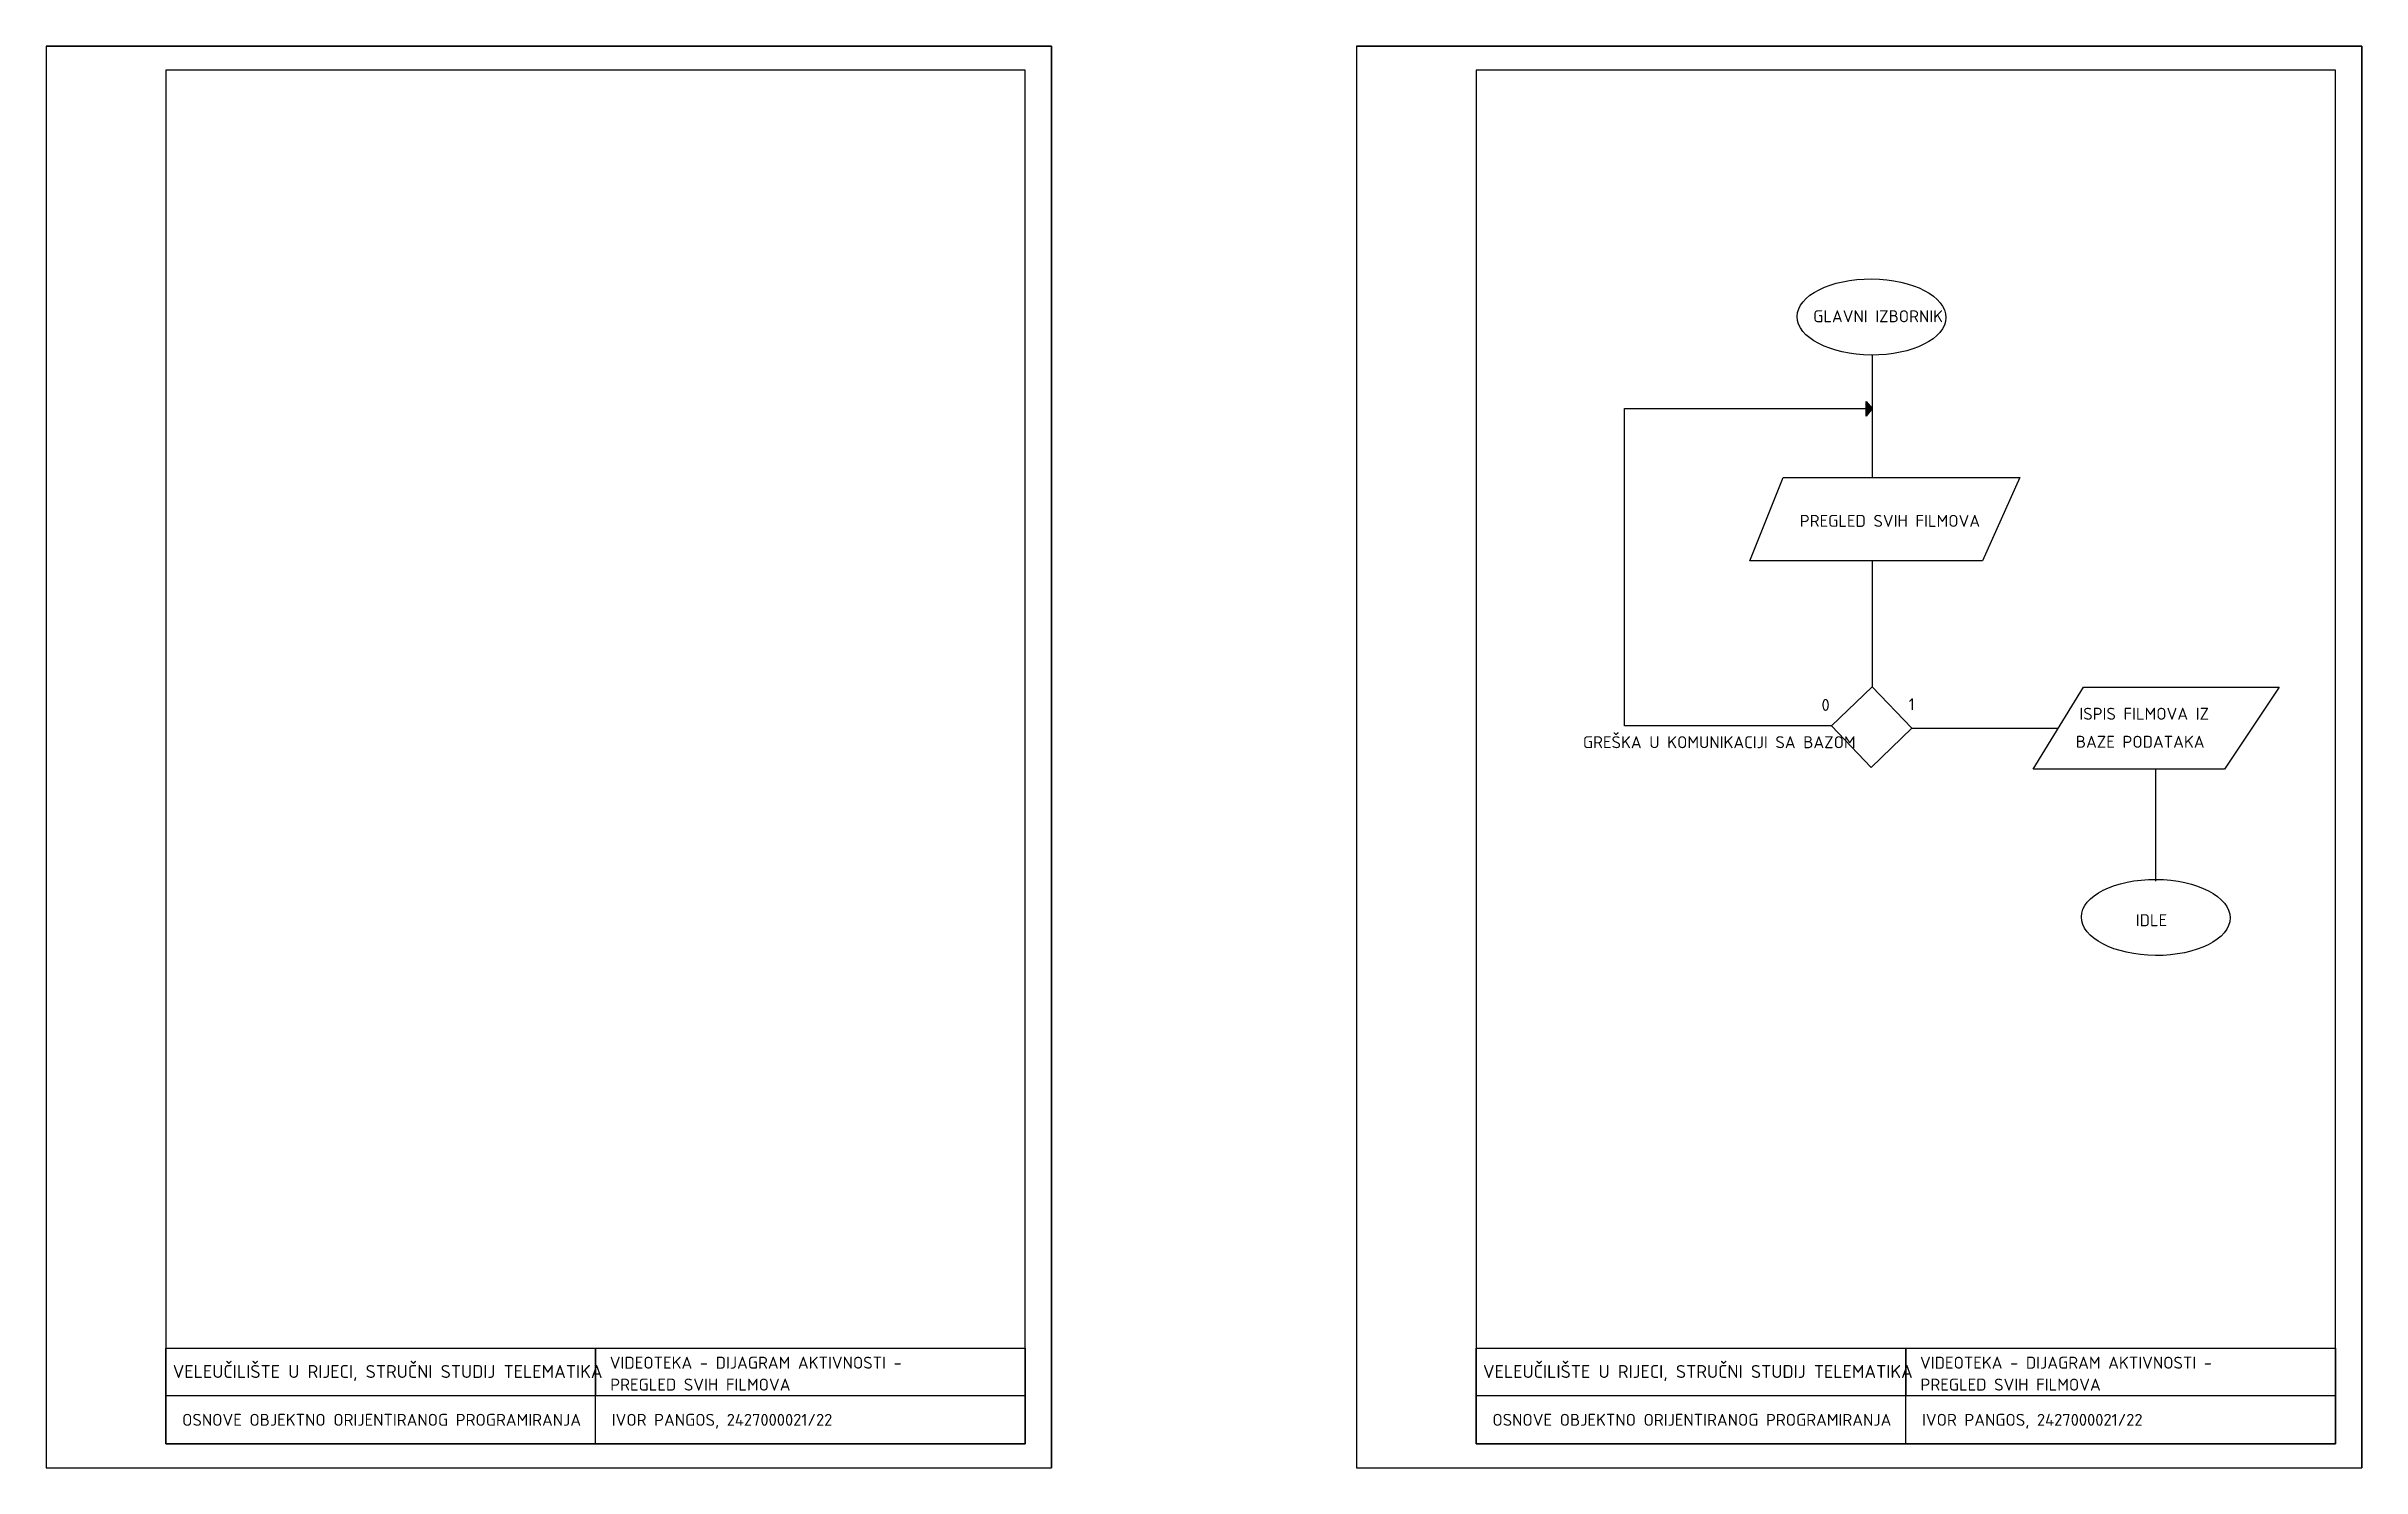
# Model space of a CAD drawing. Header units: millimetres. Extents: x -4325 to 12100, y -4000 to 50970.
# Drawn here: x -2737 to 2100, y 8000 to 10970 of the extents above; entities that cross this region are included whole.
import ezdxf

# ---------------------------------------------------------------- set-up
doc = ezdxf.new("R2010")
doc.units = ezdxf.units.MM
doc.header["$LTSCALE"] = 30
doc.layers.add('__DIJAGRAM_USE_CASE', color=20, linetype='Continuous', lineweight=30)
doc.layers.add('__VEZE', color=250, linetype='Continuous', lineweight=30)
for name, color, linetype in [('OKVIR', 7, 'Continuous'), ('OKVIR_unut-iRC', 7, 'Continuous'), ('OKVIR_unutarnji', 8, 'Continuous'), ('Pecat', 8, 'Continuous')]:
    doc.layers.add(name, color=color, linetype=linetype)
doc.styles.add('PECAT2', font='isocpeur.ttf')

msp = doc.modelspace()

# ---------------------------------------------------------------- texts
at = {"layer": 'Pecat', "color": 7, "style": 'PECAT2'}
for s, height, p in [('GLAVNI IZBORNIK', 25, (954, 10393.4)), ('PREGLED SVIH FILMOVA', 25, (926.1, 9965.9)), ('0', 25, (971.4, 9581.3)), ('1', 25, (1153.5, 9582.7)), ('ISPIS FILMOVA IZ', 25, (1510.2, 9562.9)), ('GREŠKA U KOMUNIKACIJI SA BAZOM', 25, (472.9, 9503.4)), ('BAZE PODATAKA', 25, (1502.8, 9504.3)), ('IDLE', 25, (1628, 9131.5)), ('VIDEOTEKA - DIJAGRAM AKTIVNOSTI -', 25, (-1560.3, 8206.9)), ('VIDEOTEKA - DIJAGRAM AKTIVNOSTI -', 25, (1177.2, 8206.9)), ('VELEUČILIŠTE U RIJECI, STRUČNI STUDIJ TELEMATIKA', 27, (-2473.3, 8187.5)), ('PREGLED SVIH FILMOVA', 25, (-1559.3, 8161.1)), ('VELEUČILIŠTE U RIJECI, STRUČNI STUDIJ TELEMATIKA', 27, (264.2, 8187.5)), ('PREGLED SVIH FILMOVA', 25, (1178.2, 8161.1)), ('OSNOVE OBJEKTNO ORIJENTIRANOG PROGRAMIRANJA', 25, (-2453.7, 8087.5)), ('IVOR PANGOS, 2427000021/22', 25, (-1556.2, 8087.5)), ('OSNOVE OBJEKTNO ORIJENTIRANOG PROGRAMIRANJA', 25, (283.8, 8087.5)), ('IVOR PANGOS, 2427000021/22', 25, (1181.3, 8087.5))]:
    msp.add_text(s, height=height, dxfattribs=at).set_placement(p)

# ---------------------------------------------------------------- blocks, each defined once
blk = doc.blocks.new('okvir 42x29.7')
for p, q in [((0, 2970), (2100, 2970)), ((2100, 2970), (2100, 0))]:
    blk.add_line(p, q)
at = {"color": 253}
for p, q in [((1147.5, 50), (1147.5, 250)), ((1147.5, 250), (1147.5, 150)), ((2045, 150), (250, 150))]:
    blk.add_line(p, q, dxfattribs=at)
at = {"color": 0}
blk.add_lwpolyline([(0, 0), (2100, 0), (2100, 2970), (0, 2970)], close=True, dxfattribs=at)
blk.add_lwpolyline([(250, 50), (250, 250), (2045, 250), (2045, 50), (250, 50)])
at = {"layer": 'OKVIR_unut-iRC', "color": 0}
blk.add_line((250, 50), (250, 110), dxfattribs=at)
at = {"layer": 'OKVIR_unutarnji'}
blk.add_lwpolyline([(250, 50), (2045, 50), (2045, 2920), (250, 2920)], close=True, dxfattribs=at)

# ---------------------------------------------------------------- hatches: boundary and pattern name
at = {"layer": '__VEZE'}
h = msp.add_hatch(color=256, dxfattribs=at)
h.dxf.hatch_style = 1
h.paths.add_polyline_path([(1077.3, 10213.1), (1064.8, 10227.6), (1064.8, 10213.1)])
h = msp.add_hatch(color=256, dxfattribs=at)
h.dxf.hatch_style = 1
h.paths.add_polyline_path([(1064.8, 10197.2), (1077.3, 10213.1), (1064.8, 10213.1)])

# ---------------------------------------------------------------- linework, layer by layer
at = {"layer": '__DIJAGRAM_USE_CASE'}
for points in [[(891, 10069.3), (1385.6, 10069.3), (1307.5, 9894.9), (821.5, 9894.9), (891, 10069.3)], [(1518.6, 9631.2), (1927.3, 9631.2), (1813.7, 9459.5), (1413.6, 9459.5), (1518.6, 9631.2)]]:
    msp.add_lwpolyline(points, dxfattribs=at)
for centre in [(1075.9, 10404.3), (1669.7, 9149.8)]:
    msp.add_ellipse(centre, major_axis=(-155.4, 1.1), ratio=0.511895, dxfattribs=at)
at = {"layer": '__VEZE'}
for p, q in [((1077.3, 10325.6), (1077.3, 10069.3)), ((1077.3, 9894.9), (1077.3, 9631.9)), ((1160.4, 9545.3), (1466.1, 9545.3)), ((1669, 9459.5), (1669, 9225.9))]:
    msp.add_line(p, q, dxfattribs=at)
msp.add_lwpolyline([(992, 9549.9), (560.1, 9549.9), (560.1, 10213.1), (1077.3, 10213.1), (1064.8, 10197.2), (1064.8, 10227.6), (1077.3, 10213.1)], dxfattribs=at)
msp.add_lwpolyline([(1077.3, 9631.9), (1160.4, 9545.3), (1075.1, 9463.4), (992, 9549.9)], close=True, dxfattribs=at)

# ---------------------------------------------------------------- block references
at = {"layer": 'OKVIR'}
for p in [(-2737.5, 8000), (0, 8000)]:
    msp.add_blockref('okvir 42x29.7', p, dxfattribs=at)

msp.set_redraw_order([(e.dxf.handle, doc.entitydb.next_handle()) for e in msp.query("TEXT MTEXT ATTDEF DIMENSION ARC_DIMENSION")])  # texts and dimensions are drawn at this point

doc.saveas('drawing.dxf')
